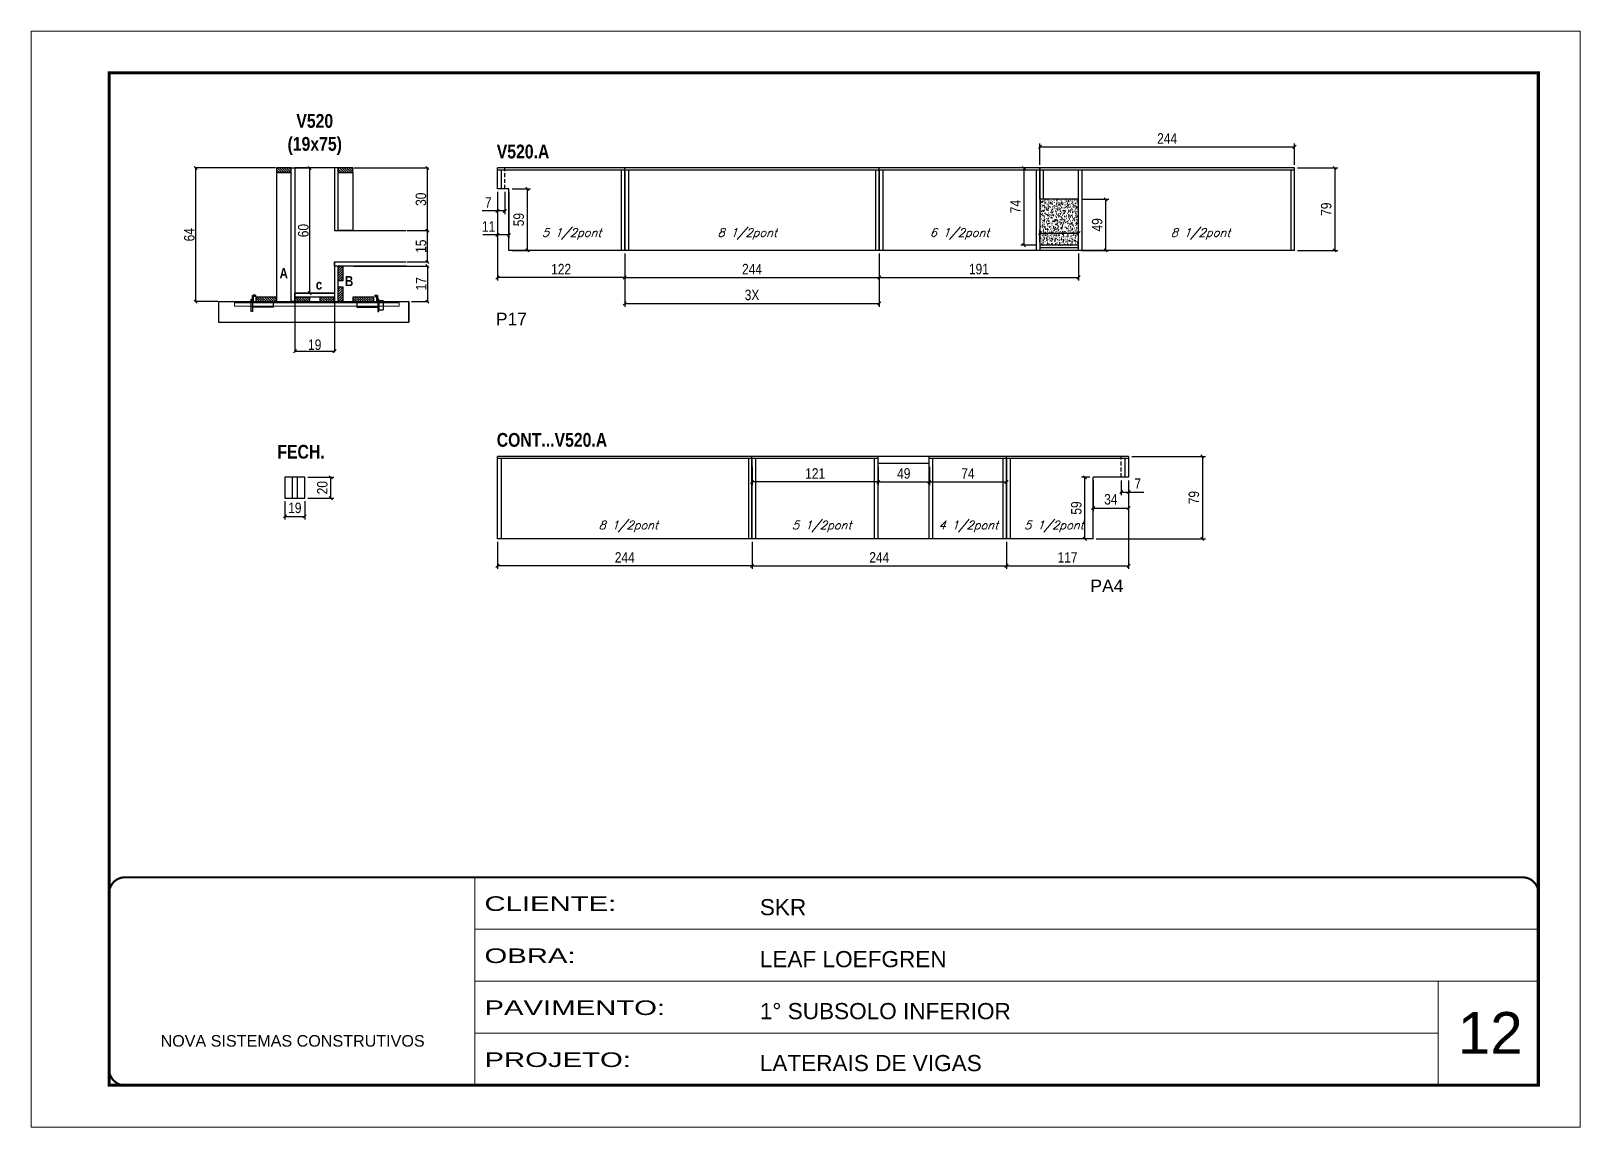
# Model space of a CAD drawing. Extents: x 3309 to 9590, y -2522 to 14608.
# Drawn here: x 8078 to 9563, y 11261 to 12311 of the extents above; entities that cross this region are included whole.
import ezdxf

# ---------------------------------------------------------------- set-up
doc = ezdxf.new("R2010")
doc.units = 0
for name, pattern in [('CONTINUO', [0]), ('DASHED', [0.75, 0.5, -0.25]), ('HIDDEN', [0.375, 0.25, -0.125])]:
    doc.linetypes.add(name, pattern=pattern)
for name, color, linetype in [('5', 5, 'Continuous'), ('barrote', 251, 'Continuous'), ('COTA', 241, 'Continuous'), ('detalhes', 4, 'Continuous'), ('NOMENCLATURA', 7, 'Continuous'), ('Painéis', 200, 'Continuous'), ('presilha', 1, 'Continuous'), ('SARR_2.2x10', 60, 'Continuous'), ('SARR_2.2x7', 40, 'Continuous'), ('SARR_3.5x7', 81, 'Continuous'), ('SARR_EDITAR', 141, 'Continuous'), ('texto', 7, 'Continuous')]:
    doc.layers.add(name, color=color, linetype=linetype)
for name, color, linetype, lineweight in [('CARIMBO', 255, 'Continuous', 9), ('CONCRETO', 251, 'Continuous', 25), ('Folhas', 255, 'Continuous', 9), ('SARRAFO DE PRESSAO', 251, 'DASHED', 9), ('SCO-___-LAJ', 2, 'Continuous', 0)]:
    doc.layers.add(name, color=color, linetype=linetype, lineweight=lineweight)
doc.styles.add('ARIAL', font='arial.ttf')
doc.styles.add('COTA TECNICA', font='techl___.ttf', dxfattribs={"height": 10})
doc.styles.add('COTA TECNICA 2X', font='techl___.ttf', dxfattribs={"height": 10})
doc.styles.add('Romans', font='romans.shx')
doc.styles.get("Standard").update_dxf_attribs({"font": 'arial.ttf'})
doc.styles.add('TECNICA', font='techb___.ttf', dxfattribs={"height": 10})
doc.styles.add('Tecnologia', font='')
doc.styles.get('Tecnologia').set_extended_font_data('Forgotten Futurist')
doc.dimstyles.new('PAINEL', dxfattribs={"dimtxt": 10, "dimasz": 3, "dimexe": 3, "dimexo": 3, "dimgap": 3, "dimtad": 1, "dimdec": 1, "dimzin": 12, "dimdsep": 46, "dimtxsty": 'COTA TECNICA', "dimblk1": 'OBLIQUE', "dimblk2": 'OBLIQUE', "dimsah": 1, "dimcen": 0.9, "dimclrd": 4, "dimclre": 4, "dimclrt": 240, "dimadec": 1, "dimazin": 3, "dimtfac": 1, "dimtdec": 1, "dimtmove": 0, "dimatfit": 3, "dimfxl": 1, "dimtolj": 1, "dimtzin": 12, "dimarcsym": 0})
doc.dimstyles.new('SECAO', dxfattribs={"dimscale": 0.333333, "dimtxt": 5, "dimasz": 9, "dimexe": 3, "dimexo": 3, "dimgap": 3, "dimtad": 1, "dimdec": 1, "dimlfac": 0.5, "dimzin": 12, "dimdsep": 46, "dimtxsty": 'COTA TECNICA 2X', "dimblk1": 'OBLIQUE', "dimblk2": 'OBLIQUE', "dimsah": 1, "dimcen": 0.9, "dimclrd": 4, "dimclre": 4, "dimclrt": 240, "dimadec": 1, "dimazin": 3, "dimtfac": 1, "dimtdec": 1, "dimtmove": 0, "dimatfit": 3, "dimfxl": 1, "dimtolj": 1, "dimtzin": 12, "dimarcsym": 0})
pattern_1 = [(135, (41566.4392, -111460.6971), (-1.122532015, -1.122532015), [])]

msp = doc.modelspace()

# ---------------------------------------------------------------- texts
at = {"layer": '5', "linetype": 'Continuous'}
for s, p in [('P17', (8523.54, 12028.84, 0)), ('PA4', (9093.49, 11773.16, 0))]:
    msp.add_text(s, height=12, rotation=359.99996, dxfattribs=at).set_placement(p)
at = {"layer": 'CARIMBO', "style": 'ARIAL'}
msp.add_text('12', height=40, dxfattribs=at).set_placement((9445.73, 11330.85))
at = {"layer": 'detalhes', "style": 'TECNICA'}
for s, p in [('A', (8316.21, 12073.9)), ('B', (8378.88, 12066.3)), ('c', (8350.91, 12062.94))]:
    msp.add_text(s, height=9.6, dxfattribs=at).set_placement(p)
at = {"layer": 'NOMENCLATURA', "style": 'TECNICA'}
for s, p in [('V520.A', (8524.37, 12188.66, 0)), ('CONT...V520.A', (8524.37, 11912.4, 0)), ('FECH.', (8314.04, 11901.02, 0))]:
    msp.add_text(s, height=13.2, dxfattribs=at).set_placement(p)
at = {"layer": 'NOMENCLATURA', "insert": (8349.9, 12231.17), "char_height": 13.2, "attachment_point": 2, "style": 'TECNICA'}
msp.add_mtext_dynamic_manual_height_columns('V520\\P(19x75)', width=300.2766, gutter_width=1, heights=[0], dxfattribs=at)
at = {"layer": 'texto', "color": 2, "char_height": 8, "attachment_point": 5, "style": 'Romans'}
for s, insert in [('{\\Q19;\\C256;5 1/2pont}', (8596.23, 12116.31, 0)), ('{\\Q19;\\C256;8 1/2pont}', (8764.56, 12116.31, 0)), ('{\\Q19;\\C256;6 1/2pont}', (8968.12, 12116.31, 0)), ('{\\Q19;\\C256;8 1/2pont}', (9199.08, 12116.31, 0)), ('{\\Q19;\\C256;8 1/2pont}', (8650.59, 11836.06, 0)), ('{\\Q19;\\C256;5 1/2pont}', (8835.96, 11836.06, 0)), ('{\\Q19;\\C256;4 1/2pont}', (8976.58, 11836.06, 0)), ('{\\Q19;\\C256;5 1/2pont}', (9058.56, 11836.06, 0))]:
    msp.add_mtext(s, dxfattribs=dict(at, insert=insert))

# ---------------------------------------------------------------- blocks, each defined once
blk = doc.blocks.new('9999999999')
at = {"color": 30, "linetype": 'CONTINUO'}
for p, q in [((98564.6, 34230.2), (98564.6, 34429.4)), ((98564.6, 34379.6), (99584, 34379.6)), ((98564.6, 34329.8), (99488, 34329.8)), ((99584, 34329.8), (99488, 34329.8)), ((99488, 34329.8), (99488, 34230.2)), ((98564.6, 34280), (99488, 34280))]:
    blk.add_line(p, q, dxfattribs=at)
at = {"color": 30, "linetype": 'CONTINUO', "const_width": 2}
blk.add_lwpolyline([(99584, 34230.2), (99584, 34414.4, 0.414214), (99569, 34429.4), (98229, 34429.4, 0.414214), (98214, 34414.4), (98214, 34245.2, 0.414214), (98229, 34230.2), (99584, 34230.2)], format="xyb", dxfattribs=at)
at = {"layer": 'Folhas'}
blk.add_lwpolyline([(98139, 34190.2), (99624, 34190.2), (99624, 35240.2), (98139, 35240.2)], close=True, dxfattribs=at)
at = {"layer": 'Folhas', "color": 30, "const_width": 3}
blk.add_lwpolyline([(98214, 34230.2), (99584, 34230.2), (99584, 35200.2), (98214, 35200.2)], close=True, dxfattribs=at)
at = {"color": 7, "linetype": 'Continuous', "ltscale": 5, "style": 'ARIAL'}
for s, height, p in [('SKR', 15.48, (98837.7, 34393.1)), ('LEAF LOEFGREN', 15.483, (98837.7, 34343.3)), ('1° SUBSOLO INFERIOR', 15.483, (98837.7, 34293.5)), ('NOVA SISTEMAS CONSTRUTIVOS', 11.059, (98263.2, 34267.2)), ('LATERAIS DE VIGAS', 15.483, (98837.7, 34243.7))]:
    blk.add_text(s, height=height, dxfattribs=at).set_placement(p)
at = {"layer": 'Folhas', "color": 7, "style": 'Tecnologia', "width": 1.5}
for s, p in [('CLIENTE:', (98573.7, 34397.2)), ('OBRA:', (98573.7, 34347.3)), ('PAVIMENTO:', (98573.7, 34297.5)), ('PROJETO:', (98573.7, 34247.7))]:
    blk.add_text(s, height=14, dxfattribs=at).set_placement(p)
blk = doc.blocks.new('_Oblique')
at = {"color": 0, "linetype": 'ByBlock', "lineweight": -2}
blk.add_line((-0.5, -0.5), (0.5, 0.5), dxfattribs=at)
blk = doc.blocks.new('*D131')
at = {"layer": 'COTA', "color": 4, "lineweight": -2, "transparency": 16777216}
for p, q in [((8330.9, 12050.5), (8330.9, 12003)), ((8368.9, 12050.5), (8368.9, 12003)), ((8330.9, 12004), (8368.9, 12004))]:
    blk.add_line(p, q, dxfattribs=at)
at = {"layer": 'Defpoints', "color": 0, "transparency": 16777216}
for p in [(8330.9, 12051.5), (8368.9, 12051.5), (8368.9, 12004)]:
    blk.add_point(p, dxfattribs=at)
at = {"layer": 'COTA', "color": 4, "lineweight": -2, "transparency": 16777216, "xscale": 3, "yscale": 3, "zscale": 3, "rotation": 180}
blk.add_blockref('_Oblique', (8330.9, 12004), dxfattribs=at)
at = {"layer": 'COTA', "color": 4, "lineweight": -2, "transparency": 16777216, "xscale": 3, "yscale": 3, "zscale": 3}
blk.add_blockref('_Oblique', (8368.9, 12004), dxfattribs=at)
at = {"layer": 'COTA', "color": 240, "transparency": 16777216, "insert": (8349.9, 12010.1), "char_height": 10, "attachment_point": 5, "style": 'COTA TECNICA 2X'}
blk.add_mtext('\\A1;19', dxfattribs=at)
blk = doc.blocks.new('PRESILHA METÁLICA 1')
at = {"layer": 'presilha'}
for p, q in [((0, 13), (6, 13)), ((0, 13), (0, 0)), ((6, 0), (0, 0)), ((6, 15.5), (7.5, 15.5)), ((6, -2.5), (6, 15.5)), ((6, 13), (6, 0)), ((7.5, 10.6), (7.5, 19.9)), ((7.5, 15.5), (7.5, -2.5)), ((37.5, 4.1), (7.5, 4.1)), ((12, 21), (8.6, 21)), ((9, 11.6), (9, 18.9)), ((12, 19.5), (9.6, 19.5)), ((37.5, 11), (9.6, 11)), ((12, 21), (12, 19.5)), ((37.5, 11), (37.5, 4.1)), ((7.5, -2.5), (6, -2.5))]:
    blk.add_line(p, q, dxfattribs=at)
for centre, radius, start, end in [((8.6, 19.9), 1.14, 90, 180), ((9.6, 18.9), 0.57, 90, 180), ((9.6, 11.6), 0.57, 180, 270)]:
    blk.add_arc(centre, radius, start, end, dxfattribs=at)
blk = doc.blocks.new('PRESILHA METÁLICA 2')
at = {"layer": 'presilha'}
for p, q in [((-5.2, 23.5), (-5.2, 22)), ((-5.2, 23.5), (-1.9, 23.5)), ((-0.8, 14.6), (-0.8, 22.4)), ((-30.8, 13.5), (-30.8, 6.6)), ((-30.8, 13.5), (-2.8, 13.5)), ((-30.8, 6.6), (-0.8, 6.6)), ((-5.2, 22), (-2.8, 22)), ((-2.2, 14.1), (-2.2, 21.4)), ((0.8, 18), (-0.8, 18)), ((-0.8, 18), (-0.8, 0)), ((-0.8, 0), (0.8, 0)), ((0.8, 0), (0.8, 18))]:
    blk.add_line(p, q, dxfattribs=at)
for centre, radius, start, end in [((-1.9, 22.4), 1.14, 0, 90), ((-2.8, 21.4), 0.57, 0, 90), ((-2.8, 14.1), 0.57, 270, 0)]:
    blk.add_arc(centre, radius, start, end, dxfattribs=at)
blk = doc.blocks.new('*D132')
at = {"layer": 'COTA', "color": 4, "lineweight": -2, "transparency": 16777216}
for p, q in [((8387.5, 12085.5), (8458.9, 12085.5)), ((8457.9, 12085.5), (8457.9, 12051.5)), ((8442.7, 12051.5), (8458.9, 12051.5))]:
    blk.add_line(p, q, dxfattribs=at)
at = {"layer": 'Defpoints', "color": 0, "transparency": 16777216}
for p in [(8386.5, 12085.5), (8441.7, 12051.5), (8457.9, 12051.5)]:
    blk.add_point(p, dxfattribs=at)
at = {"layer": 'COTA', "color": 4, "lineweight": -2, "transparency": 16777216, "xscale": 3, "yscale": 3, "zscale": 3}
for p, rotation in [((8457.9, 12085.5), 90), ((8457.9, 12051.5), 270)]:
    blk.add_blockref('_Oblique', p, dxfattribs=dict(at, rotation=rotation))
at = {"layer": 'COTA', "color": 240, "transparency": 16777216, "insert": (8451.9, 12068.5), "char_height": 10, "attachment_point": 5, "rotation": 90, "style": 'COTA TECNICA 2X'}
blk.add_mtext('\\A1;17', dxfattribs=at)
blk = doc.blocks.new('*D133')
at = {"layer": 'COTA', "color": 4, "lineweight": -2, "transparency": 16777216}
for p, q in [((8438.6, 12119.5), (8458.9, 12119.5)), ((8457.9, 12089.5), (8457.9, 12119.5)), ((8438.6, 12089.5), (8458.9, 12089.5))]:
    blk.add_line(p, q, dxfattribs=at)
at = {"layer": 'Defpoints', "color": 0, "transparency": 16777216}
for p in [(8437.6, 12119.5), (8457.9, 12119.5), (8437.6, 12089.5)]:
    blk.add_point(p, dxfattribs=at)
at = {"layer": 'COTA', "color": 4, "lineweight": -2, "transparency": 16777216, "xscale": 3, "yscale": 3, "zscale": 3}
for p, rotation in [((8457.9, 12119.5), 90), ((8457.9, 12089.5), 270)]:
    blk.add_blockref('_Oblique', p, dxfattribs=dict(at, rotation=rotation))
at = {"layer": 'COTA', "color": 240, "transparency": 16777216, "insert": (8451.8, 12104.5), "char_height": 10, "attachment_point": 5, "rotation": 90, "style": 'COTA TECNICA 2X'}
blk.add_mtext('\\A1;15', dxfattribs=at)
blk = doc.blocks.new('*D134')
at = {"layer": 'COTA', "color": 4, "lineweight": -2, "transparency": 16777216}
for p, q in [((8387.5, 12179.5), (8458.9, 12179.5)), ((8457.9, 12119.5), (8457.9, 12179.5)), ((8438.6, 12119.5), (8458.9, 12119.5))]:
    blk.add_line(p, q, dxfattribs=at)
at = {"layer": 'Defpoints', "color": 0, "transparency": 16777216}
for p in [(8386.5, 12179.5), (8457.9, 12179.5), (8437.6, 12119.5)]:
    blk.add_point(p, dxfattribs=at)
at = {"layer": 'COTA', "color": 4, "lineweight": -2, "transparency": 16777216, "xscale": 3, "yscale": 3, "zscale": 3}
for p, rotation in [((8457.9, 12179.5), 90), ((8457.9, 12119.5), 270)]:
    blk.add_blockref('_Oblique', p, dxfattribs=dict(at, rotation=rotation))
at = {"layer": 'COTA', "color": 240, "transparency": 16777216, "insert": (8451.7, 12149.5), "char_height": 10, "attachment_point": 5, "rotation": 90, "style": 'COTA TECNICA 2X'}
blk.add_mtext('\\A1;30', dxfattribs=at)
blk = doc.blocks.new('*D135')
at = {"layer": 'COTA', "color": 4, "lineweight": -2, "transparency": 16777216}
for p, q in [((8312.3, 12179.5), (8234.8, 12179.5)), ((8235.8, 12051.5), (8235.8, 12179.5)), ((8257, 12051.5), (8234.8, 12051.5))]:
    blk.add_line(p, q, dxfattribs=at)
at = {"layer": 'Defpoints', "color": 0, "transparency": 16777216}
for p in [(8235.8, 12179.5), (8313.3, 12179.5), (8258, 12051.5)]:
    blk.add_point(p, dxfattribs=at)
at = {"layer": 'COTA', "color": 4, "lineweight": -2, "transparency": 16777216, "xscale": 3, "yscale": 3, "zscale": 3}
for p, rotation in [((8235.8, 12179.5), 90), ((8235.8, 12051.5), 270)]:
    blk.add_blockref('_Oblique', p, dxfattribs=dict(at, rotation=rotation))
at = {"layer": 'COTA', "color": 240, "transparency": 16777216, "insert": (8229.7, 12115.5), "char_height": 10, "attachment_point": 5, "rotation": 90, "style": 'COTA TECNICA 2X'}
blk.add_mtext('\\A1;64', dxfattribs=at)
blk = doc.blocks.new('*D136')
at = {"layer": 'COTA', "color": 4, "lineweight": -2, "transparency": 16777216}
for p, q in [((8331.9, 12179.5), (8346.1, 12179.5)), ((8345.1, 12059.5), (8345.1, 12179.5)), ((8331.9, 12059.5), (8346.1, 12059.5))]:
    blk.add_line(p, q, dxfattribs=at)
at = {"layer": 'Defpoints', "color": 0, "transparency": 16777216}
for p in [(8330.9, 12179.5), (8345.1, 12179.5), (8330.9, 12059.5)]:
    blk.add_point(p, dxfattribs=at)
at = {"layer": 'COTA', "color": 4, "lineweight": -2, "transparency": 16777216, "xscale": 3, "yscale": 3, "zscale": 3}
for p, rotation in [((8345.1, 12179.5), 90), ((8345.1, 12059.5), 270)]:
    blk.add_blockref('_Oblique', p, dxfattribs=dict(at, rotation=rotation))
at = {"layer": 'COTA', "color": 240, "transparency": 16777216, "insert": (8339, 12119.5), "char_height": 10, "attachment_point": 5, "rotation": 90, "style": 'COTA TECNICA 2X'}
blk.add_mtext('\\A1;60', dxfattribs=at)
blk = doc.blocks.new('*D137')
at = {"layer": 'COTA', "color": 4, "linetype": 'ByBlock', "lineweight": -2, "transparency": 16777216}
for p, q in [((8525.1, 12156.5), (8525.1, 12071.6)), ((8647.1, 12097.5), (8647.1, 12071.6)), ((8647.1, 12074.6), (8525.1, 12074.6))]:
    blk.add_line(p, q, dxfattribs=at)
at = {"layer": 'Defpoints', "color": 0, "linetype": 'ByBlock', "transparency": 16777216}
for p in [(8525.1, 12159.5), (8647.1, 12100.5), (8525.1, 12074.6)]:
    blk.add_point(p, dxfattribs=at)
at = {"layer": 'COTA', "color": 4, "linetype": 'ByBlock', "lineweight": -2, "transparency": 16777216, "xscale": 3, "yscale": 3, "zscale": 3, "rotation": 180}
blk.add_blockref('_Oblique', (8525.1, 12074.6), dxfattribs=at)
at = {"layer": 'COTA', "color": 4, "linetype": 'ByBlock', "lineweight": -2, "transparency": 16777216, "xscale": 3, "yscale": 3, "zscale": 3}
blk.add_blockref('_Oblique', (8647.1, 12074.6), dxfattribs=at)
at = {"layer": 'COTA', "color": 240, "linetype": 'ByBlock', "transparency": 16777216, "insert": (8586.1, 12082.6), "char_height": 10, "attachment_point": 5, "style": 'COTA TECNICA'}
blk.add_mtext('\\A1;122', dxfattribs=at)
blk = doc.blocks.new('*D138')
at = {"layer": 'COTA', "color": 4, "lineweight": -2, "transparency": 16777216}
for p, q in [((8647.1, 12097.5), (8647.1, 12071.6)), ((8891.1, 12097.5), (8891.1, 12071.6)), ((8647.1, 12074.6), (8891.1, 12074.6))]:
    blk.add_line(p, q, dxfattribs=at)
at = {"layer": 'Defpoints', "color": 0, "transparency": 16777216}
for p in [(8647.1, 12100.5, 0), (8891.1, 12100.5, 0), (8891.1, 12074.6)]:
    blk.add_point(p, dxfattribs=at)
at = {"layer": 'COTA', "color": 4, "lineweight": -2, "transparency": 16777216, "xscale": 3, "yscale": 3, "zscale": 3, "rotation": 180}
blk.add_blockref('_Oblique', (8647.1, 12074.6), dxfattribs=at)
at = {"layer": 'COTA', "color": 4, "lineweight": -2, "transparency": 16777216, "xscale": 3, "yscale": 3, "zscale": 3}
blk.add_blockref('_Oblique', (8891.1, 12074.6), dxfattribs=at)
at = {"layer": 'COTA', "color": 240, "transparency": 16777216, "insert": (8769.1, 12082.6), "char_height": 10, "attachment_point": 5, "style": 'COTA TECNICA'}
blk.add_mtext('\\A1;244', dxfattribs=at)
blk = doc.blocks.new('*D139')
at = {"layer": 'COTA', "color": 4, "lineweight": -2, "transparency": 16777216}
for p, q in [((8525.1, 12156.5), (8525.1, 12135.3)), ((8532.1, 12156.5), (8532.1, 12135.3)), ((8525.1, 12138.3), (8510.4, 12138.3)), ((8532.1, 12138.3), (8525.1, 12138.3))]:
    blk.add_line(p, q, dxfattribs=at)
at = {"layer": 'Defpoints', "color": 0, "transparency": 16777216}
for p in [(8525.1, 12159.5, 0), (8532.1, 12159.5, 0), (8525.1, 12138.3)]:
    blk.add_point(p, dxfattribs=at)
at = {"layer": 'COTA', "color": 4, "lineweight": -2, "transparency": 16777216, "xscale": 3, "yscale": 3, "zscale": 3, "rotation": 180}
blk.add_blockref('_Oblique', (8525.1, 12138.3), dxfattribs=at)
at = {"layer": 'COTA', "color": 4, "lineweight": -2, "transparency": 16777216, "xscale": 3, "yscale": 3, "zscale": 3}
blk.add_blockref('_Oblique', (8532.1, 12138.3), dxfattribs=at)
at = {"layer": 'COTA', "color": 240, "transparency": 16777216, "insert": (8516.2, 12146.4), "char_height": 10, "attachment_point": 5, "style": 'COTA TECNICA'}
blk.add_mtext('\\A1;7', dxfattribs=at)
blk = doc.blocks.new('*D140')
at = {"layer": 'COTA', "color": 4, "lineweight": -2, "transparency": 16777216}
for p, q in [((8647.1, 12097.5), (8647.1, 12046.6)), ((8891.1, 12097.5), (8891.1, 12046.6)), ((8647.1, 12049.6), (8891.1, 12049.6))]:
    blk.add_line(p, q, dxfattribs=at)
at = {"layer": 'Defpoints', "color": 0, "transparency": 16777216}
for p in [(8647.1, 12100.5, 0), (8891.1, 12100.5, 0), (8891.1, 12049.6)]:
    blk.add_point(p, dxfattribs=at)
at = {"layer": 'COTA', "color": 4, "lineweight": -2, "transparency": 16777216, "xscale": 3, "yscale": 3, "zscale": 3, "rotation": 180}
blk.add_blockref('_Oblique', (8647.1, 12049.6), dxfattribs=at)
at = {"layer": 'COTA', "color": 4, "lineweight": -2, "transparency": 16777216, "xscale": 3, "yscale": 3, "zscale": 3}
blk.add_blockref('_Oblique', (8891.1, 12049.6), dxfattribs=at)
at = {"layer": 'COTA', "color": 240, "transparency": 16777216, "insert": (8769.1, 12057.8), "char_height": 10, "attachment_point": 5, "style": 'COTA TECNICA'}
blk.add_mtext('\\A1;3X', dxfattribs=at)
blk = doc.blocks.new('*D141')
at = {"layer": 'COTA', "color": 4, "lineweight": -2, "transparency": 16777216}
for p, q in [((8891.1, 12097.5), (8891.1, 12071.6)), ((9082.1, 12097.5), (9082.1, 12071.6)), ((8891.1, 12074.6), (9082.1, 12074.6))]:
    blk.add_line(p, q, dxfattribs=at)
at = {"layer": 'Defpoints', "color": 0, "transparency": 16777216}
for p in [(8891.1, 12100.5, 0), (9082.1, 12100.5, 0), (9082.1, 12074.6)]:
    blk.add_point(p, dxfattribs=at)
at = {"layer": 'COTA', "color": 4, "lineweight": -2, "transparency": 16777216, "xscale": 3, "yscale": 3, "zscale": 3, "rotation": 180}
blk.add_blockref('_Oblique', (8891.1, 12074.6), dxfattribs=at)
at = {"layer": 'COTA', "color": 4, "lineweight": -2, "transparency": 16777216, "xscale": 3, "yscale": 3, "zscale": 3}
blk.add_blockref('_Oblique', (9082.1, 12074.6), dxfattribs=at)
at = {"layer": 'COTA', "color": 240, "transparency": 16777216, "insert": (8986.6, 12082.6), "char_height": 10, "attachment_point": 5, "style": 'COTA TECNICA'}
blk.add_mtext('\\A1;191', dxfattribs=at)
blk = doc.blocks.new('*D142')
at = {"layer": 'COTA', "color": 4, "lineweight": -2, "transparency": 16777216}
for p, q in [((9045.1, 12182.5), (9045.1, 12202.8)), ((9045.1, 12199.8), (9289.1, 12199.8)), ((9289.1, 12182.5), (9289.1, 12202.8))]:
    blk.add_line(p, q, dxfattribs=at)
at = {"layer": 'Defpoints', "color": 0, "transparency": 16777216}
for p in [(9289.1, 12199.8), (9045.1, 12179.5, 0), (9289.1, 12179.5, 0)]:
    blk.add_point(p, dxfattribs=at)
at = {"layer": 'COTA', "color": 4, "lineweight": -2, "transparency": 16777216, "xscale": 3, "yscale": 3, "zscale": 3, "rotation": 180}
blk.add_blockref('_Oblique', (9045.1, 12199.8), dxfattribs=at)
at = {"layer": 'COTA', "color": 4, "lineweight": -2, "transparency": 16777216, "xscale": 3, "yscale": 3, "zscale": 3}
blk.add_blockref('_Oblique', (9289.1, 12199.8), dxfattribs=at)
at = {"layer": 'COTA', "color": 240, "transparency": 16777216, "insert": (9167.1, 12207.8), "char_height": 10, "attachment_point": 5, "style": 'COTA TECNICA'}
blk.add_mtext('\\A1;244', dxfattribs=at)
blk = doc.blocks.new('*D143')
at = {"layer": 'COTA', "color": 4, "lineweight": -2, "transparency": 16777216}
for p, q in [((9045.1, 12108.5), (9045.1, 12120.1)), ((9082.1, 12108.5), (9082.1, 12120.1)), ((9045.1, 12117.1), (9082.1, 12117.1))]:
    blk.add_line(p, q, dxfattribs=at)
at = {"layer": 'Defpoints', "color": 0, "transparency": 16777216}
for p in [(9045.1, 12105.5, 0), (9082.1, 12117.1), (9082.1, 12105.5, 0)]:
    blk.add_point(p, dxfattribs=at)
at = {"layer": 'COTA', "color": 4, "lineweight": -2, "transparency": 16777216, "xscale": 3, "yscale": 3, "zscale": 3, "rotation": 180}
blk.add_blockref('_Oblique', (9045.1, 12117.1), dxfattribs=at)
at = {"layer": 'COTA', "color": 4, "lineweight": -2, "transparency": 16777216, "xscale": 3, "yscale": 3, "zscale": 3}
blk.add_blockref('_Oblique', (9082.1, 12117.1), dxfattribs=at)
at = {"layer": 'COTA', "color": 240, "transparency": 16777216, "insert": (9063.6, 12125.3), "char_height": 10, "attachment_point": 5, "style": 'COTA TECNICA'}
blk.add_mtext('\\A1;37', dxfattribs=at)
blk = doc.blocks.new('*D144')
at = {"layer": 'COTA', "color": 4, "lineweight": -2, "transparency": 16777216}
for p, q in [((9085.1, 12149.5), (9111.1, 12149.5)), ((9108.1, 12149.5), (9108.1, 12100.5)), ((9085.1, 12100.5), (9111.1, 12100.5))]:
    blk.add_line(p, q, dxfattribs=at)
at = {"layer": 'Defpoints', "color": 0, "transparency": 16777216}
for p in [(9082.1, 12149.5, 0), (9082.1, 12100.5, 0), (9108.1, 12100.5)]:
    blk.add_point(p, dxfattribs=at)
at = {"layer": 'COTA', "color": 4, "lineweight": -2, "transparency": 16777216, "xscale": 3, "yscale": 3, "zscale": 3}
for p, rotation in [((9108.1, 12149.5), 90), ((9108.1, 12100.5), 270)]:
    blk.add_blockref('_Oblique', p, dxfattribs=dict(at, rotation=rotation))
at = {"layer": 'COTA', "color": 240, "transparency": 16777216, "insert": (9100, 12125), "char_height": 10, "attachment_point": 5, "rotation": 90, "style": 'COTA TECNICA'}
blk.add_mtext('\\A1;49', dxfattribs=at)
blk = doc.blocks.new('*D145')
at = {"layer": 'COTA', "color": 4, "lineweight": -2, "transparency": 16777216}
for p, q in [((9042.1, 12179.5), (9026.7, 12179.5)), ((9029.7, 12179.5), (9029.7, 12105.5)), ((9042.1, 12105.5), (9026.7, 12105.5))]:
    blk.add_line(p, q, dxfattribs=at)
at = {"layer": 'Defpoints', "color": 0, "transparency": 16777216}
for p in [(9045.1, 12179.5, 0), (9029.7, 12105.5), (9045.1, 12105.5, 0)]:
    blk.add_point(p, dxfattribs=at)
at = {"layer": 'COTA', "color": 4, "lineweight": -2, "transparency": 16777216, "xscale": 3, "yscale": 3, "zscale": 3}
for p, rotation in [((9029.7, 12179.5), 90), ((9029.7, 12105.5), 270)]:
    blk.add_blockref('_Oblique', p, dxfattribs=dict(at, rotation=rotation))
at = {"layer": 'COTA', "color": 240, "transparency": 16777216, "insert": (9021.6, 12142.5), "char_height": 10, "attachment_point": 5, "rotation": 90, "style": 'COTA TECNICA'}
blk.add_mtext('\\A1;74', dxfattribs=at)
blk = doc.blocks.new('*D146')
at = {"layer": 'COTA', "color": 4, "linetype": 'ByBlock', "lineweight": -2, "transparency": 16777216}
for p, q in [((8525.1, 11821.2), (8525.1, 11795.3)), ((8769.1, 11821.2), (8769.1, 11795.3)), ((8769.1, 11798.3), (8525.1, 11798.3))]:
    blk.add_line(p, q, dxfattribs=at)
at = {"layer": 'Defpoints', "color": 0, "linetype": 'ByBlock', "transparency": 16777216}
for p in [(8525.1, 11824.2), (8769.1, 11824.2), (8525.1, 11798.3)]:
    blk.add_point(p, dxfattribs=at)
at = {"layer": 'COTA', "color": 4, "linetype": 'ByBlock', "lineweight": -2, "transparency": 16777216, "xscale": 3, "yscale": 3, "zscale": 3, "rotation": 180}
blk.add_blockref('_Oblique', (8525.1, 11798.3), dxfattribs=at)
at = {"layer": 'COTA', "color": 4, "linetype": 'ByBlock', "lineweight": -2, "transparency": 16777216, "xscale": 3, "yscale": 3, "zscale": 3}
blk.add_blockref('_Oblique', (8769.1, 11798.3), dxfattribs=at)
at = {"layer": 'COTA', "color": 240, "linetype": 'ByBlock', "transparency": 16777216, "insert": (8647.1, 11806.4), "char_height": 10, "attachment_point": 5, "style": 'COTA TECNICA'}
blk.add_mtext('\\A1;244', dxfattribs=at)
blk = doc.blocks.new('*D147')
at = {"layer": 'COTA', "color": 4, "lineweight": -2, "transparency": 16777216}
for p, q in [((8769.1, 11821.2), (8769.1, 11795.3)), ((9013.1, 11821.2), (9013.1, 11795.3)), ((8769.1, 11798.3), (9013.1, 11798.3))]:
    blk.add_line(p, q, dxfattribs=at)
at = {"layer": 'Defpoints', "color": 0, "transparency": 16777216}
for p in [(8769.1, 11824.2, 0), (9013.1, 11824.2, 0), (9013.1, 11798.3)]:
    blk.add_point(p, dxfattribs=at)
at = {"layer": 'COTA', "color": 4, "lineweight": -2, "transparency": 16777216, "xscale": 3, "yscale": 3, "zscale": 3, "rotation": 180}
blk.add_blockref('_Oblique', (8769.1, 11798.3), dxfattribs=at)
at = {"layer": 'COTA', "color": 4, "lineweight": -2, "transparency": 16777216, "xscale": 3, "yscale": 3, "zscale": 3}
blk.add_blockref('_Oblique', (9013.1, 11798.3), dxfattribs=at)
at = {"layer": 'COTA', "color": 240, "transparency": 16777216, "insert": (8891.1, 11806.4), "char_height": 10, "attachment_point": 5, "style": 'COTA TECNICA'}
blk.add_mtext('\\A1;244', dxfattribs=at)
blk = doc.blocks.new('*D148')
at = {"layer": 'COTA', "color": 4, "lineweight": -2, "transparency": 16777216}
for p, q in [((9133.1, 11903.2), (9203.8, 11903.2)), ((9200.8, 11903.2), (9200.8, 11824.2)), ((9099.1, 11824.2), (9203.8, 11824.2))]:
    blk.add_line(p, q, dxfattribs=at)
at = {"layer": 'Defpoints', "color": 0, "transparency": 16777216}
for p in [(9130.1, 11903.2, 0), (9096.1, 11824.2, 0), (9200.8, 11824.2)]:
    blk.add_point(p, dxfattribs=at)
at = {"layer": 'COTA', "color": 4, "lineweight": -2, "transparency": 16777216, "xscale": 3, "yscale": 3, "zscale": 3}
for p, rotation in [((9200.8, 11903.2), 90), ((9200.8, 11824.2), 270)]:
    blk.add_blockref('_Oblique', p, dxfattribs=dict(at, rotation=rotation))
at = {"layer": 'COTA', "color": 240, "transparency": 16777216, "insert": (9192.7, 11863.7), "char_height": 10, "attachment_point": 5, "rotation": 90, "style": 'COTA TECNICA'}
blk.add_mtext('\\A1;79', dxfattribs=at)
blk = doc.blocks.new('*D149')
at = {"layer": 'COTA', "color": 4, "lineweight": -2, "transparency": 16777216}
for p, q in [((9130.1, 11880.2), (9130.1, 11795.3)), ((9013.1, 11821.2), (9013.1, 11795.3)), ((9013.1, 11798.3), (9130.1, 11798.3))]:
    blk.add_line(p, q, dxfattribs=at)
at = {"layer": 'Defpoints', "color": 0, "transparency": 16777216}
for p in [(9130.1, 11883.2, 0), (9013.1, 11824.2, 0), (9130.1, 11798.3)]:
    blk.add_point(p, dxfattribs=at)
at = {"layer": 'COTA', "color": 4, "lineweight": -2, "transparency": 16777216, "xscale": 3, "yscale": 3, "zscale": 3, "rotation": 180}
blk.add_blockref('_Oblique', (9013.1, 11798.3), dxfattribs=at)
at = {"layer": 'COTA', "color": 4, "lineweight": -2, "transparency": 16777216, "xscale": 3, "yscale": 3, "zscale": 3}
blk.add_blockref('_Oblique', (9130.1, 11798.3), dxfattribs=at)
at = {"layer": 'COTA', "color": 240, "transparency": 16777216, "insert": (9071.6, 11806.4), "char_height": 10, "attachment_point": 5, "style": 'COTA TECNICA'}
blk.add_mtext('\\A1;117', dxfattribs=at)
blk = doc.blocks.new('*D150')
at = {"layer": 'COTA', "color": 4, "lineweight": -2, "transparency": 16777216}
for p, q in [((9292.1, 12179.5), (9330.7, 12179.5)), ((9327.7, 12179.5), (9327.7, 12100.5)), ((9292.1, 12100.5), (9330.7, 12100.5))]:
    blk.add_line(p, q, dxfattribs=at)
at = {"layer": 'Defpoints', "color": 0, "transparency": 16777216}
for p in [(9289.1, 12179.5, 0), (9289.1, 12100.5, 0), (9327.7, 12100.5)]:
    blk.add_point(p, dxfattribs=at)
at = {"layer": 'COTA', "color": 4, "lineweight": -2, "transparency": 16777216, "xscale": 3, "yscale": 3, "zscale": 3}
for p, rotation in [((9327.7, 12179.5), 90), ((9327.7, 12100.5), 270)]:
    blk.add_blockref('_Oblique', p, dxfattribs=dict(at, rotation=rotation))
at = {"layer": 'COTA', "color": 240, "transparency": 16777216, "insert": (9319.6, 12140), "char_height": 10, "attachment_point": 5, "rotation": 90, "style": 'COTA TECNICA'}
blk.add_mtext('\\A1;79', dxfattribs=at)
blk = doc.blocks.new('*D151')
at = {"layer": 'COTA', "color": 4, "lineweight": -2, "transparency": 16777216}
for p, q in [((8890.1, 11893.2), (8890.1, 11875.7)), ((8939.1, 11893.2), (8939.1, 11875.7)), ((8890.1, 11878.7), (8939.1, 11878.7))]:
    blk.add_line(p, q, dxfattribs=at)
at = {"layer": 'Defpoints', "color": 0, "transparency": 16777216}
for p in [(8890.1, 11896.2, 0), (8939.1, 11896.2, 0), (8939.1, 11878.7)]:
    blk.add_point(p, dxfattribs=at)
at = {"layer": 'COTA', "color": 4, "lineweight": -2, "transparency": 16777216, "xscale": 3, "yscale": 3, "zscale": 3, "rotation": 180}
blk.add_blockref('_Oblique', (8890.1, 11878.7), dxfattribs=at)
at = {"layer": 'COTA', "color": 4, "lineweight": -2, "transparency": 16777216, "xscale": 3, "yscale": 3, "zscale": 3}
blk.add_blockref('_Oblique', (8939.1, 11878.7), dxfattribs=at)
at = {"layer": 'COTA', "color": 240, "transparency": 16777216, "insert": (8914.6, 11886.8), "char_height": 10, "attachment_point": 5, "style": 'COTA TECNICA'}
blk.add_mtext('\\A1;49', dxfattribs=at)
blk = doc.blocks.new('*D152')
at = {"layer": 'COTA', "color": 4, "lineweight": -2, "transparency": 16777216}
for p, q in [((8769.1, 11893.2), (8769.1, 11875.7)), ((8890.1, 11893.2), (8890.1, 11875.7)), ((8890.1, 11878.7), (8769.1, 11878.7))]:
    blk.add_line(p, q, dxfattribs=at)
at = {"layer": 'Defpoints', "color": 0, "transparency": 16777216}
for p in [(8769.1, 11896.2, 0), (8890.1, 11896.2, 0), (8769.1, 11878.7)]:
    blk.add_point(p, dxfattribs=at)
at = {"layer": 'COTA', "color": 4, "lineweight": -2, "transparency": 16777216, "xscale": 3, "yscale": 3, "zscale": 3, "rotation": 180}
blk.add_blockref('_Oblique', (8769.1, 11878.7), dxfattribs=at)
at = {"layer": 'COTA', "color": 4, "lineweight": -2, "transparency": 16777216, "xscale": 3, "yscale": 3, "zscale": 3}
blk.add_blockref('_Oblique', (8890.1, 11878.7), dxfattribs=at)
at = {"layer": 'COTA', "color": 240, "transparency": 16777216, "insert": (8829.6, 11886.8), "char_height": 10, "attachment_point": 5, "style": 'COTA TECNICA'}
blk.add_mtext('\\A1;121', dxfattribs=at)
blk = doc.blocks.new('*D153')
at = {"layer": 'COTA', "color": 4, "lineweight": -2, "transparency": 16777216}
for p, q in [((8939.1, 11893.2), (8939.1, 11875.7)), ((9013.1, 11893.2), (9013.1, 11875.7)), ((8939.1, 11878.7), (9013.1, 11878.7))]:
    blk.add_line(p, q, dxfattribs=at)
at = {"layer": 'Defpoints', "color": 0, "transparency": 16777216}
for p in [(8939.1, 11896.2, 0), (9013.1, 11896.2, 0), (9013.1, 11878.7)]:
    blk.add_point(p, dxfattribs=at)
at = {"layer": 'COTA', "color": 4, "lineweight": -2, "transparency": 16777216, "xscale": 3, "yscale": 3, "zscale": 3, "rotation": 180}
blk.add_blockref('_Oblique', (8939.1, 11878.7), dxfattribs=at)
at = {"layer": 'COTA', "color": 4, "lineweight": -2, "transparency": 16777216, "xscale": 3, "yscale": 3, "zscale": 3}
blk.add_blockref('_Oblique', (9013.1, 11878.7), dxfattribs=at)
at = {"layer": 'COTA', "color": 240, "transparency": 16777216, "insert": (8976.1, 11886.8), "char_height": 10, "attachment_point": 5, "style": 'COTA TECNICA'}
blk.add_mtext('\\A1;74', dxfattribs=at)
blk = doc.blocks.new('*D154')
at = {"layer": 'COTA', "color": 4, "lineweight": -2, "transparency": 16777216}
for p, q in [((9123.1, 11880.2), (9123.1, 11866)), ((9130.1, 11880.2), (9130.1, 11866)), ((9123.1, 11869), (9130.1, 11869)), ((9130.1, 11869), (9144.8, 11869))]:
    blk.add_line(p, q, dxfattribs=at)
at = {"layer": 'Defpoints', "color": 0, "transparency": 16777216}
for p in [(9123.1, 11883.2, 0), (9130.1, 11883.2, 0), (9130.1, 11869)]:
    blk.add_point(p, dxfattribs=at)
at = {"layer": 'COTA', "color": 4, "lineweight": -2, "transparency": 16777216, "xscale": 3, "yscale": 3, "zscale": 3, "rotation": 180}
blk.add_blockref('_Oblique', (9123.1, 11869), dxfattribs=at)
at = {"layer": 'COTA', "color": 4, "lineweight": -2, "transparency": 16777216, "xscale": 3, "yscale": 3, "zscale": 3}
blk.add_blockref('_Oblique', (9130.1, 11869), dxfattribs=at)
at = {"layer": 'COTA', "color": 240, "transparency": 16777216, "insert": (9138.9, 11877.1), "char_height": 10, "attachment_point": 5, "style": 'COTA TECNICA'}
blk.add_mtext('\\A1;7', dxfattribs=at)
blk = doc.blocks.new('*D155')
at = {"layer": 'COTA', "color": 4, "lineweight": -2, "transparency": 16777216}
for p, q in [((9096.1, 11880.2), (9096.1, 11850.7)), ((9130.1, 11880.2), (9130.1, 11850.7)), ((9096.1, 11853.7), (9130.1, 11853.7))]:
    blk.add_line(p, q, dxfattribs=at)
at = {"layer": 'Defpoints', "color": 0, "transparency": 16777216}
for p in [(9096.1, 11883.2, 0), (9130.1, 11883.2, 0), (9130.1, 11853.7)]:
    blk.add_point(p, dxfattribs=at)
at = {"layer": 'COTA', "color": 4, "lineweight": -2, "transparency": 16777216, "xscale": 3, "yscale": 3, "zscale": 3, "rotation": 180}
blk.add_blockref('_Oblique', (9096.1, 11853.7), dxfattribs=at)
at = {"layer": 'COTA', "color": 4, "lineweight": -2, "transparency": 16777216, "xscale": 3, "yscale": 3, "zscale": 3}
blk.add_blockref('_Oblique', (9130.1, 11853.7), dxfattribs=at)
at = {"layer": 'COTA', "color": 240, "transparency": 16777216, "insert": (9113.1, 11862), "char_height": 10, "attachment_point": 5, "style": 'COTA TECNICA'}
blk.add_mtext('\\A1;34', dxfattribs=at)
blk = doc.blocks.new('*D156')
at = {"layer": 'COTA', "color": 4, "lineweight": -2, "transparency": 16777216}
for p, q in [((9093.1, 11883.2), (9085.1, 11883.2)), ((9088.1, 11824.2), (9088.1, 11883.2)), ((9093.1, 11824.2), (9085.1, 11824.2))]:
    blk.add_line(p, q, dxfattribs=at)
at = {"layer": 'Defpoints', "color": 0, "transparency": 16777216}
for p in [(9088.1, 11883.2), (9096.1, 11883.2, 0), (9096.1, 11824.2, 0)]:
    blk.add_point(p, dxfattribs=at)
at = {"layer": 'COTA', "color": 4, "lineweight": -2, "transparency": 16777216, "xscale": 3, "yscale": 3, "zscale": 3}
for p, rotation in [((9088.1, 11883.2), 90), ((9088.1, 11824.2), 270)]:
    blk.add_blockref('_Oblique', p, dxfattribs=dict(at, rotation=rotation))
at = {"layer": 'COTA', "color": 240, "transparency": 16777216, "insert": (9080, 11853.7), "char_height": 10, "attachment_point": 5, "rotation": 90, "style": 'COTA TECNICA'}
blk.add_mtext('\\A1;59', dxfattribs=at)
blk = doc.blocks.new('*D170')
at = {"layer": 'COTA', "color": 4, "lineweight": -2, "transparency": 16777216}
for p, q in [((8343.3, 11883.2), (8368.3, 11883.2)), ((8365.3, 11863.2), (8365.3, 11883.2)), ((8343.3, 11863.2), (8368.3, 11863.2))]:
    blk.add_line(p, q, dxfattribs=at)
at = {"layer": 'Defpoints', "color": 0, "transparency": 16777216}
for p in [(8340.3, 11883.2), (8365.3, 11883.2), (8340.3, 11863.2)]:
    blk.add_point(p, dxfattribs=at)
at = {"layer": 'COTA', "color": 4, "lineweight": -2, "transparency": 16777216, "xscale": 3, "yscale": 3, "zscale": 3}
for p, rotation in [((8365.3, 11883.2), 90), ((8365.3, 11863.2), 270)]:
    blk.add_blockref('_Oblique', p, dxfattribs=dict(at, rotation=rotation))
at = {"layer": 'COTA', "color": 240, "transparency": 16777216, "insert": (8357.2, 11873.2), "char_height": 10, "attachment_point": 5, "rotation": 90, "style": 'COTA TECNICA'}
blk.add_mtext('\\A1;20', dxfattribs=at)
blk = doc.blocks.new('*D171')
at = {"layer": 'COTA', "color": 4, "lineweight": -2, "transparency": 16777216}
for p, q in [((8321.3, 11860.2), (8321.3, 11842.7)), ((8340.3, 11860.2), (8340.3, 11842.7)), ((8321.3, 11845.7), (8340.3, 11845.7))]:
    blk.add_line(p, q, dxfattribs=at)
at = {"layer": 'Defpoints', "color": 0, "transparency": 16777216}
for p in [(8321.3, 11863.2), (8340.3, 11863.2), (8340.3, 11845.7)]:
    blk.add_point(p, dxfattribs=at)
at = {"layer": 'COTA', "color": 4, "lineweight": -2, "transparency": 16777216, "xscale": 3, "yscale": 3, "zscale": 3, "rotation": 180}
blk.add_blockref('_Oblique', (8321.3, 11845.7), dxfattribs=at)
at = {"layer": 'COTA', "color": 4, "lineweight": -2, "transparency": 16777216, "xscale": 3, "yscale": 3, "zscale": 3}
blk.add_blockref('_Oblique', (8340.3, 11845.7), dxfattribs=at)
at = {"layer": 'COTA', "color": 240, "transparency": 16777216, "insert": (8330.8, 11853.8), "char_height": 10, "attachment_point": 5, "style": 'COTA TECNICA'}
blk.add_mtext('\\A1;19', dxfattribs=at)
blk = doc.blocks.new('*D486')
at = {"layer": 'COTA', "color": 4, "lineweight": -2, "transparency": 16777216}
for p, q in [((8539.1, 12159.5), (8556.7, 12159.5)), ((8553.7, 12159.5), (8553.7, 12100.5)), ((8539.1, 12100.5), (8556.7, 12100.5))]:
    blk.add_line(p, q, dxfattribs=at)
at = {"layer": 'Defpoints', "color": 0, "transparency": 16777216}
for p in [(8536.1, 12159.5, 0), (8536.1, 12100.5, 0), (8553.7, 12100.5)]:
    blk.add_point(p, dxfattribs=at)
at = {"layer": 'COTA', "color": 4, "lineweight": -2, "transparency": 16777216, "xscale": 3, "yscale": 3, "zscale": 3}
for p, rotation in [((8553.7, 12159.5), 90), ((8553.7, 12100.5), 270)]:
    blk.add_blockref('_Oblique', p, dxfattribs=dict(at, rotation=rotation))
at = {"layer": 'COTA', "color": 240, "transparency": 16777216, "insert": (8545.5, 12130), "char_height": 10, "attachment_point": 5, "rotation": 90, "style": 'COTA TECNICA'}
blk.add_mtext('\\A1;59', dxfattribs=at)
blk = doc.blocks.new('*D487')
at = {"layer": 'COTA', "color": 4, "lineweight": -2, "transparency": 16777216}
for p, q in [((8525.1, 12156.5), (8525.1, 12112.3)), ((8536.1, 12156.5), (8536.1, 12112.3)), ((8525.1, 12115.3), (8511, 12115.3)), ((8536.1, 12115.3), (8525.1, 12115.3))]:
    blk.add_line(p, q, dxfattribs=at)
at = {"layer": 'Defpoints', "color": 0, "transparency": 16777216}
for p in [(8525.1, 12159.5, 0), (8536.1, 12159.5, 0), (8525.1, 12115.3)]:
    blk.add_point(p, dxfattribs=at)
at = {"layer": 'COTA', "color": 4, "lineweight": -2, "transparency": 16777216, "xscale": 3, "yscale": 3, "zscale": 3, "rotation": 180}
blk.add_blockref('_Oblique', (8525.1, 12115.3), dxfattribs=at)
at = {"layer": 'COTA', "color": 4, "lineweight": -2, "transparency": 16777216, "xscale": 3, "yscale": 3, "zscale": 3}
blk.add_blockref('_Oblique', (8536.1, 12115.3), dxfattribs=at)
at = {"layer": 'COTA', "color": 240, "transparency": 16777216, "insert": (8516.5, 12123.4), "char_height": 10, "attachment_point": 5, "style": 'COTA TECNICA'}
blk.add_mtext('\\A1;11', dxfattribs=at)

# ---------------------------------------------------------------- dimensions: what is measured, and where the dimension line sits
at = {"layer": 'COTA'}
for base, p1, p2, picture, middle in [((9289.08, 12199.75), (9045.08, 12179.47, 0), (9289.08, 12179.47, 0), '*D142', (9167.08, 12207.83)), ((8525.08, 12115.29), (8536.08, 12159.47, 0), (8525.08, 12159.47, 0), '*D487', (8516.54, 12123.35)), ((8525.08, 12138.31), (8532.08, 12159.47, 0), (8525.08, 12159.47, 0), '*D139', (8516.22, 12146.39)), ((8891.08, 12074.56, 0), (8647.08, 12100.47, 0), (8891.08, 12100.47, 0), '*D138', (8769.08, 12082.63, 0)), ((9082.08, 12074.56), (8891.08, 12100.47, 0), (9082.08, 12100.47, 0), '*D141', (8986.58, 12082.64)), ((8769.08, 11878.74), (8890.08, 11896.22, 0), (8769.08, 11896.22, 0), '*D152', (8829.58, 11886.8)), ((8939.08, 11878.74), (8890.08, 11896.22, 0), (8939.08, 11896.22, 0), '*D151', (8914.58, 11886.84)), ((9013.08, 11878.74), (8939.08, 11896.22, 0), (9013.08, 11896.22, 0), '*D153', (8976.08, 11886.81)), ((9130.08, 11798.3), (9013.08, 11824.22, 0), (9130.08, 11883.22, 0), '*D149', (9071.58, 11806.37)), ((9130.08, 11853.73), (9096.08, 11883.22, 0), (9130.08, 11883.22, 0), '*D155', (9113.08, 11861.95)), ((9130.08, 11869.04), (9123.08, 11883.22, 0), (9130.08, 11883.22, 0), '*D154', (9138.95, 11877.12)), ((8340.28, 11845.74), (8321.28, 11863.18), (8340.28, 11863.18), '*D171', (8330.78, 11853.83)), ((9013.08, 11798.3, 0), (8769.08, 11824.22, 0), (9013.08, 11824.22, 0), '*D147', (8891.08, 11806.37, 0))]:
    dim = msp.add_linear_dim(base=base, p1=p1, p2=p2, dimstyle='PAINEL', dxfattribs=at)
    dim.commit()
    dim.dimension.update_dxf_attribs({"geometry": picture, "text_midpoint": middle})
for base, p1, p2, dimstyle, picture, middle in [((8235.77, 12179.47), (8258.04, 12051.47), (8313.3, 12179.47), 'SECAO', '*D135', (8229.67, 12115.47)), ((8345.08, 12179.47), (8330.9, 12059.47), (8330.9, 12179.47), 'SECAO', '*D136', (8338.98, 12119.47)), ((8457.95, 12179.47), (8437.6, 12119.47), (8386.5, 12179.47), 'SECAO', '*D134', (8451.73, 12149.47)), ((9029.72, 12105.47), (9045.08, 12179.47, 0), (9045.08, 12105.47, 0), 'PAINEL', '*D145', (9021.64, 12142.47)), ((9327.71, 12100.47), (9289.08, 12179.47, 0), (9289.08, 12100.47, 0), 'PAINEL', '*D150', (9319.61, 12139.97)), ((8553.68, 12100.47), (8536.08, 12159.47, 0), (8536.08, 12100.47, 0), 'PAINEL', '*D486', (8545.54, 12129.97)), ((9108.1, 12100.47), (9082.08, 12149.47, 0), (9082.08, 12100.47, 0), 'PAINEL', '*D144', (9100, 12124.97)), ((8457.95, 12119.47), (8437.6, 12089.47), (8437.6, 12119.47), 'SECAO', '*D133', (8451.84, 12104.47)), ((8457.95, 12051.47, 0), (8386.5, 12085.47), (8441.71, 12051.47, 0), 'SECAO', '*D132', (8451.87, 12068.47, 0)), ((9200.76, 11824.22, 0), (9130.08, 11903.22, 0), (9096.08, 11824.22, 0), 'PAINEL', '*D148', (9192.66, 11863.72, 0)), ((9088.09, 11883.22), (9096.08, 11824.22, 0), (9096.08, 11883.22, 0), 'PAINEL', '*D156', (9079.95, 11853.72))]:
    dim = msp.add_linear_dim(base=base, p1=p1, p2=p2, angle=90, dimstyle=dimstyle, dxfattribs=at)
    dim.commit()
    dim.dimension.update_dxf_attribs({"geometry": picture, "text_midpoint": middle})
at = {"layer": 'COTA', "linetype": 'ByBlock'}
for base, p1, p2, picture, middle in [((8525.08, 12074.56, 0), (8647.08, 12100.47, 0), (8525.08, 12159.47, 0), '*D137', (8586.08, 12082.62, 0)), ((8525.08, 11798.3, 0), (8769.08, 11824.22, 0), (8525.08, 11824.22, 0), '*D146', (8647.08, 11806.37, 0))]:
    dim = msp.add_linear_dim(base=base, p1=p1, p2=p2, angle=180, dimstyle='PAINEL', override={"dimtmove": 1}, dxfattribs=at)
    dim.commit()
    dim.dimension.update_dxf_attribs({"geometry": picture, "text_midpoint": middle})
at = {"layer": 'COTA'}
dim = msp.add_linear_dim(base=(9082.08, 12117.11), p1=(9045.08, 12105.47, 0), p2=(9082.08, 12105.47, 0), dimstyle='PAINEL', dxfattribs=at)
dim.commit()
dim.dimension.update_dxf_attribs({"geometry": '*D143', "text_midpoint": (9063.58, 12117.11), "dimtype": 160})
dim = msp.add_linear_dim(base=(8891.08, 12049.57), p1=(8647.08, 12100.47, 0), p2=(8891.08, 12100.47, 0), text='3X', dimstyle='PAINEL', dxfattribs=at)
dim.commit()
dim.dimension.update_dxf_attribs({"geometry": '*D140', "text_midpoint": (8769.08, 12057.79)})
for base, p1, p2, angle, dimstyle, picture, middle in [((8368.9, 12004), (8330.9, 12051.47), (8368.9, 12051.47), 0, 'SECAO', '*D131', (8349.9, 12004)), ((8365.27, 11883.18), (8340.28, 11863.18), (8340.28, 11883.18), 90, 'PAINEL', '*D170', (8365.27, 11873.18))]:
    dim = msp.add_linear_dim(base=base, p1=p1, p2=p2, angle=angle, dimstyle=dimstyle, dxfattribs=at)
    dim.commit()
    dim.dimension.update_dxf_attribs({"geometry": picture, "text_midpoint": middle, "dimtype": 160})

# ---------------------------------------------------------------- hatches: boundary and pattern name
at = {"layer": 'COTA'}
h = msp.add_hatch(dxfattribs=at)
h.set_pattern_fill('AR-CONC', color=256, scale=0.03)
h.set_pattern_definition([(50, (0, -10), (5.4655401, -0.4781726), [0.5715, -6.2865]), (355, (0, -10), (-1.0573026, 5.7317054), [0.4572, -5.0292175]), (100.451445, (0.4555, -10.04), (4.4082374, 5.2535326), [0.4857003, -5.3427073]), (46.1842, (0, -8.476), (8.1323712, -1.2612698), [0.85725, -9.42975]), (96.63556, (0.678, -8.581), (7.122124, 7.4227837), [0.7285507, -8.0140682]), (351.18415, (0, -8.476), (7.122124, 7.4227837), [0.685799, -7.543792]), (21, (0.762, -8.857), (4.5484317, -3.067956), [0.5715, -6.2865]), (326, (0.762, -8.857), (1.8540609, 5.525639), [0.4572, -5.0292]), (71.451445, (1.141, -9.1127), (6.4024926, 2.457683), [0.4857003, -5.3426981]), (37.5, (0, -10), (0.0926581, 2.53665117), [0, -4.96824, 0, -5.1054, 0, -5.04825]), (7.5, (0, -10), (2.00458988, 3.00541724), [0, -2.91084, 0, -4.85394, 0, -1.92405]), (327.5, (-1.6993, -10), (4.06771786, -0.17186232), [0, -1.905, 0, -5.9436, 0, -7.8867]), (317.5, (-2.4613, -10), (4.4438754, 0.7627947), [0, -2.4765, 0, -3.94716, 0, -5.6007])])
h.paths.add_polyline_path([(9082.08, 12149.47), (9045.08, 12149.47), (9045.08, 12105.47), (9082.08, 12105.47)])
at = {"layer": 'SARR_2.2x10'}
h = msp.add_hatch(dxfattribs=at)
h.set_pattern_fill('ANSI31', color=256, scale=0.5, angle=90)
h.set_pattern_definition([(135, (41580.0392, -111460.6971), (-1.122532015, -1.122532015), [])])
h.paths.add_polyline_path([(8313.3, 12055.87), (8313.3, 12051.47), (8293.3, 12051.47), (8293.3, 12055.87)])
h = msp.add_hatch(dxfattribs=at)
h.set_pattern_fill('ANSI31', color=256, scale=0.5, angle=90)
h.set_pattern_definition([(135, (41486.8392, -111460.6971), (-1.122532015, -1.122532015), [])])
h.paths.add_polyline_path([(8406.5, 12055.87), (8406.5, 12051.47), (8386.5, 12051.47), (8386.5, 12055.87)])
at = {"layer": 'SARR_2.2x7'}
h = msp.add_hatch(dxfattribs=at)
h.set_pattern_fill('ANSI31', color=256, scale=0.5, angle=90)
h.set_pattern_definition([(135, (41608.0392, -111337.0971), (-1.122532015, -1.122532015), [])])
h.paths.add_polyline_path([(8313.3, 12175.07), (8313.3, 12179.47), (8327.3, 12179.47), (8327.3, 12175.07)])
h = msp.add_hatch(dxfattribs=at)
h.set_pattern_fill('ANSI31', color=256, scale=0.5, angle=90)
h.set_pattern_definition([(135, (41548.8392, -111337.0971), (-1.122532015, -1.122532015), [])])
h.paths.add_polyline_path([(8372.5, 12175.07), (8372.5, 12179.47), (8386.5, 12179.47), (8386.5, 12175.07)])
h = msp.add_hatch(dxfattribs=at)
h.set_pattern_fill('ANSI31', color=256, scale=0.5, angle=180)
h.set_pattern_definition([(225, (131938.6702, 45283.0112), (1.122532015, -1.122532015), [])])
h.paths.add_polyline_path([(8376.9, 12071.47), (8372.5, 12071.47), (8372.5, 12085.47), (8376.9, 12085.47)])
h = msp.add_hatch(dxfattribs=at)
h.set_pattern_fill('ANSI31', color=256, scale=0.5, angle=180)
h.set_pattern_definition([(225, (131938.6702, 45263.0112), (1.122532015, -1.122532015), [])])
h.paths.add_polyline_path([(8376.9, 12051.47), (8372.5, 12051.47), (8372.5, 12065.47), (8376.9, 12065.47)])
h = msp.add_hatch(dxfattribs=at)
h.set_pattern_fill('ANSI31', color=256, scale=0.5, angle=90)
h.set_pattern_definition(pattern_1)
h.paths.add_polyline_path([(8344.9, 12055.87), (8344.9, 12051.47), (8330.9, 12051.47), (8330.9, 12055.87)])
h = msp.add_hatch(dxfattribs=at)
h.set_pattern_fill('ANSI31', color=256, scale=0.5, angle=90)
h.set_pattern_definition(pattern_1)
h.paths.add_polyline_path([(8354.9, 12051.47), (8354.9, 12055.87), (8368.9, 12055.87), (8368.9, 12051.47)])

# ---------------------------------------------------------------- linework, layer by layer
at = {"layer": 'barrote'}
msp.add_lwpolyline([(8439.96, 12031.47), (8258.04, 12031.47), (8258.04, 12051.47), (8439.96, 12051.47)], close=True, dxfattribs=at)
at = {"layer": 'CONCRETO', "linetype": 'Continuous'}
for p, q in [((8368.9, 12179.47), (8330.9, 12179.47)), ((8330.9, 12179.47), (8330.9, 12059.47)), ((8368.9, 12179.47), (8368.9, 12119.47)), ((8368.9, 12119.47), (8437.6, 12119.47)), ((8368.9, 12089.47), (8437.6, 12089.47)), ((8368.9, 12089.47), (8368.9, 12059.47)), ((8368.9, 12059.47), (8330.9, 12059.47))]:
    msp.add_line(p, q, dxfattribs=at)
at = {"layer": 'COTA'}
for p, q in [((8525.08, 12179.47, 0), (8525.08, 12179.47, 0)), ((8525.08, 11903.22, 0), (8525.08, 11903.22, 0)), ((9130.08, 11903.22, 0), (9130.08, 11903.22, 0))]:
    msp.add_line(p, q, dxfattribs=at)
at = {"layer": 'detalhes', "color": 250}
msp.add_line((8439.96, 12031.47), (8439.96, 12051.47), dxfattribs=at)
at = {"layer": 'Painéis', "linetype": 'ByBlock'}
for p, q in [((9289.08, 12179.47, 0), (8525.08, 12179.47, 0)), ((8525.08, 12159.47, 0), (8525.08, 12179.47, 0)), ((8647.08, 12100.47, 0), (8647.08, 12179.47, 0)), ((8891.08, 12100.47, 0), (8891.08, 12179.47, 0)), ((8891.08, 12100.47, 0), (8891.08, 12179.47, 0)), ((9045.08, 12149.47, 0), (9045.08, 12179.47, 0)), ((9289.08, 12100.47, 0), (9289.08, 12179.47, 0)), ((8536.08, 12159.47, 0), (8525.08, 12159.47, 0)), ((8536.08, 12100.47, 0), (8536.08, 12159.47, 0)), ((9082.08, 12149.47, 0), (9045.08, 12149.47, 0)), ((9045.08, 12149.47, 0), (9045.08, 12105.47, 0)), ((9082.08, 12100.47, 0), (9082.08, 12149.47, 0)), ((9082.08, 12105.47, 0), (9045.08, 12105.47, 0)), ((9289.08, 12100.47, 0), (8536.08, 12100.47, 0)), ((9130.08, 11903.22, 0), (8525.08, 11903.22, 0)), ((8525.08, 11824.22, 0), (8525.08, 11903.22, 0)), ((8769.08, 11824.22, 0), (8769.08, 11903.22, 0)), ((9013.08, 11824.22, 0), (9013.08, 11903.22, 0)), ((9130.08, 11903.22, 0), (9130.08, 11883.22, 0)), ((8340.28, 11883.18), (8321.28, 11883.18)), ((8321.28, 11883.18), (8321.28, 11863.18)), ((8340.28, 11863.18), (8340.28, 11883.18)), ((9096.08, 11824.22, 0), (9096.08, 11883.22, 0)), ((9130.08, 11883.22, 0), (9096.08, 11883.22, 0)), ((8321.28, 11863.18), (8340.28, 11863.18)), ((9096.08, 11824.22, 0), (8525.08, 11824.22, 0))]:
    msp.add_line(p, q, dxfattribs=at)
at = {"layer": 'Painéis', "linetype": 'Continuous'}
for points in [[(8327.3, 12051.47), (8327.3, 12179.47), (8330.9, 12179.47), (8330.9, 12051.47)], [(8372.5, 12119.47), (8372.5, 12179.47), (8368.9, 12179.47), (8368.9, 12119.47)], [(8372.5, 12051.47), (8372.5, 12085.47), (8368.9, 12085.47), (8368.9, 12051.47)], [(8330.9, 12059.47), (8368.9, 12059.47), (8368.9, 12055.87), (8330.9, 12055.87)]]:
    msp.add_lwpolyline(points, close=True, dxfattribs=at)
msp.add_lwpolyline([(8437.6, 12085.47), (8368.9, 12085.47), (8368.9, 12089.47), (8437.6, 12089.47)], dxfattribs=at)
at = {"layer": 'SARR_2.2x10'}
for points in [[(8313.3, 12055.87), (8293.3, 12055.87), (8293.3, 12051.47), (8313.3, 12051.47)], [(8406.5, 12055.87), (8386.5, 12055.87), (8386.5, 12051.47), (8406.5, 12051.47)]]:
    msp.add_lwpolyline(points, close=True, dxfattribs=at)
at = {"layer": 'SARR_2.2x7', "linetype": 'Continuous'}
for p, q in [((8647.08, 12177.27, 0), (8525.08, 12177.27, 0)), ((8647.08, 12177.27, 0), (8647.08, 12177.27, 0)), ((8891.08, 12177.27, 0), (8647.08, 12177.27, 0)), ((9045.08, 12177.27, 0), (8891.08, 12177.27, 0)), ((8891.08, 12177.27, 0), (8891.08, 12177.27, 0)), ((9289.08, 12177.27, 0), (9045.08, 12177.27, 0)), ((8769.08, 11901.02, 0), (8525.08, 11901.02, 0)), ((8769.08, 11901.02, 0), (8769.08, 11901.02, 0)), ((8890.08, 11901.02, 0), (8769.08, 11901.02, 0)), ((8939.08, 11896.22, 0), (8890.08, 11896.22, 0)), ((9013.08, 11901.02, 0), (8939.08, 11901.02, 0)), ((9130.08, 11901.02, 0), (9013.08, 11901.02, 0)), ((8328.28, 11883.18), (8328.28, 11863.18)), ((8333.28, 11863.18), (8333.28, 11883.18))]:
    msp.add_line(p, q, dxfattribs=at)
at = {"layer": 'SARR_2.2x7', "linetype": 'HIDDEN', "ltscale": 15}
for p, q in [((8532.08, 12159.47, 0), (8532.08, 12179.47, 0)), ((9123.08, 11883.22, 0), (9123.08, 11903.22, 0))]:
    msp.add_line(p, q, dxfattribs=at)
at = {"layer": 'SARR_2.2x7'}
for points in [[(8327.3, 12179.47), (8313.3, 12179.47), (8313.3, 12175.07), (8327.3, 12175.07)], [(8386.5, 12179.47), (8372.5, 12179.47), (8372.5, 12175.07), (8386.5, 12175.07)], [(8376.9, 12085.47), (8376.9, 12071.47), (8372.5, 12071.47), (8372.5, 12085.47)], [(8376.9, 12065.47), (8376.9, 12051.47), (8372.5, 12051.47), (8372.5, 12065.47)], [(8330.9, 12055.87), (8344.9, 12055.87), (8344.9, 12051.47), (8330.9, 12051.47)], [(8368.9, 12055.87), (8354.9, 12055.87), (8354.9, 12051.47), (8368.9, 12051.47)]]:
    msp.add_lwpolyline(points, close=True, dxfattribs=at)
at = {"layer": 'SARR_3.5x7'}
for p, q in [((8528.58, 12177.27, 0), (8528.58, 12159.47, 0)), ((8643.58, 12177.27, 0), (8643.58, 12100.47, 0)), ((8647.08, 12177.27, 0), (8647.08, 12100.47, 0)), ((8650.58, 12177.27, 0), (8650.58, 12100.47, 0)), ((8887.58, 12177.27, 0), (8887.58, 12100.47, 0)), ((8887.58, 12177.27, 0), (8887.58, 12100.47, 0)), ((8891.08, 12177.27, 0), (8891.08, 12100.47, 0)), ((8891.08, 12177.27, 0), (8891.08, 12100.47, 0)), ((8894.58, 12177.27, 0), (8894.58, 12100.47, 0)), ((8894.58, 12177.27, 0), (8894.58, 12100.47, 0)), ((9041.58, 12177.27, 0), (9041.58, 12100.47, 0)), ((9045.08, 12179.47, 0), (9045.08, 12100.47, 0)), ((9048.58, 12149.47, 0), (9048.58, 12177.27, 0)), ((9082.08, 12149.47, 0), (9082.08, 12177.27, 0)), ((9085.58, 12100.47, 0), (9085.58, 12177.27, 0)), ((9285.58, 12177.27, 0), (9285.58, 12100.47, 0)), ((8528.58, 11901.02, 0), (8528.58, 11824.22, 0)), ((8765.58, 11901.02, 0), (8765.58, 11824.22, 0)), ((8769.08, 11901.02, 0), (8769.08, 11824.22, 0)), ((8772.58, 11901.02, 0), (8772.58, 11824.22, 0)), ((8886.58, 11824.22, 0), (8886.58, 11901.02, 0)), ((8890.08, 11824.22, 0), (8890.08, 11903.22, 0)), ((8939.08, 11824.22, 0), (8939.08, 11903.22, 0)), ((8942.58, 11824.22, 0), (8942.58, 11901.02, 0)), ((9009.58, 11901.02, 0), (9009.58, 11824.22, 0)), ((9013.08, 11901.02, 0), (9013.08, 11824.22, 0)), ((9016.58, 11901.02, 0), (9016.58, 11824.22, 0)), ((9126.58, 11901.02, 0), (9126.58, 11883.22, 0))]:
    msp.add_line(p, q, dxfattribs=at)
for points in [[(8327.3, 12175.07), (8313.3, 12175.07), (8313.3, 12051.47), (8327.3, 12051.47)], [(8372.5, 12175.07), (8386.5, 12175.07), (8386.5, 12119.47), (8372.5, 12119.47)]]:
    msp.add_lwpolyline(points, close=True, dxfattribs=at)
at = {"layer": 'SARR_EDITAR', "linetype": 'ByBlock'}
msp.add_line((9082.08, 12102.97, 0), (9045.08, 12102.97, 0), dxfattribs=at)
at = {"layer": 'SCO-___-LAJ', "color": 1}
msp.add_lwpolyline([(8430.95, 12050.14), (8273.12, 12050.14), (8273.12, 12046.94), (8430.95, 12046.94)], close=True, dxfattribs=at)

# ---------------------------------------------------------------- block references
at = {"layer": 'presilha', "xscale": -0.6666666666666666, "yscale": 0.6666666666666666, "zscale": 0.6666666666666666}
for name, p in [('PRESILHA METÁLICA 2', (8289.62, 12041.84)), ('PRESILHA METÁLICA 1', (8415.37, 12043.51))]:
    msp.add_blockref(name, p, dxfattribs=at)
at = {"layer": 'SARRAFO DE PRESSAO', "color": 6, "linetype": 'ByBlock'}
msp.add_blockref('9999999999', (-90061.11, -22929.5), dxfattribs=at)

msp.set_redraw_order([(e.dxf.handle, doc.entitydb.next_handle()) for e in msp.query("TEXT MTEXT ATTDEF DIMENSION ARC_DIMENSION")])  # texts and dimensions are drawn at this point

doc.saveas('drawing.dxf')
